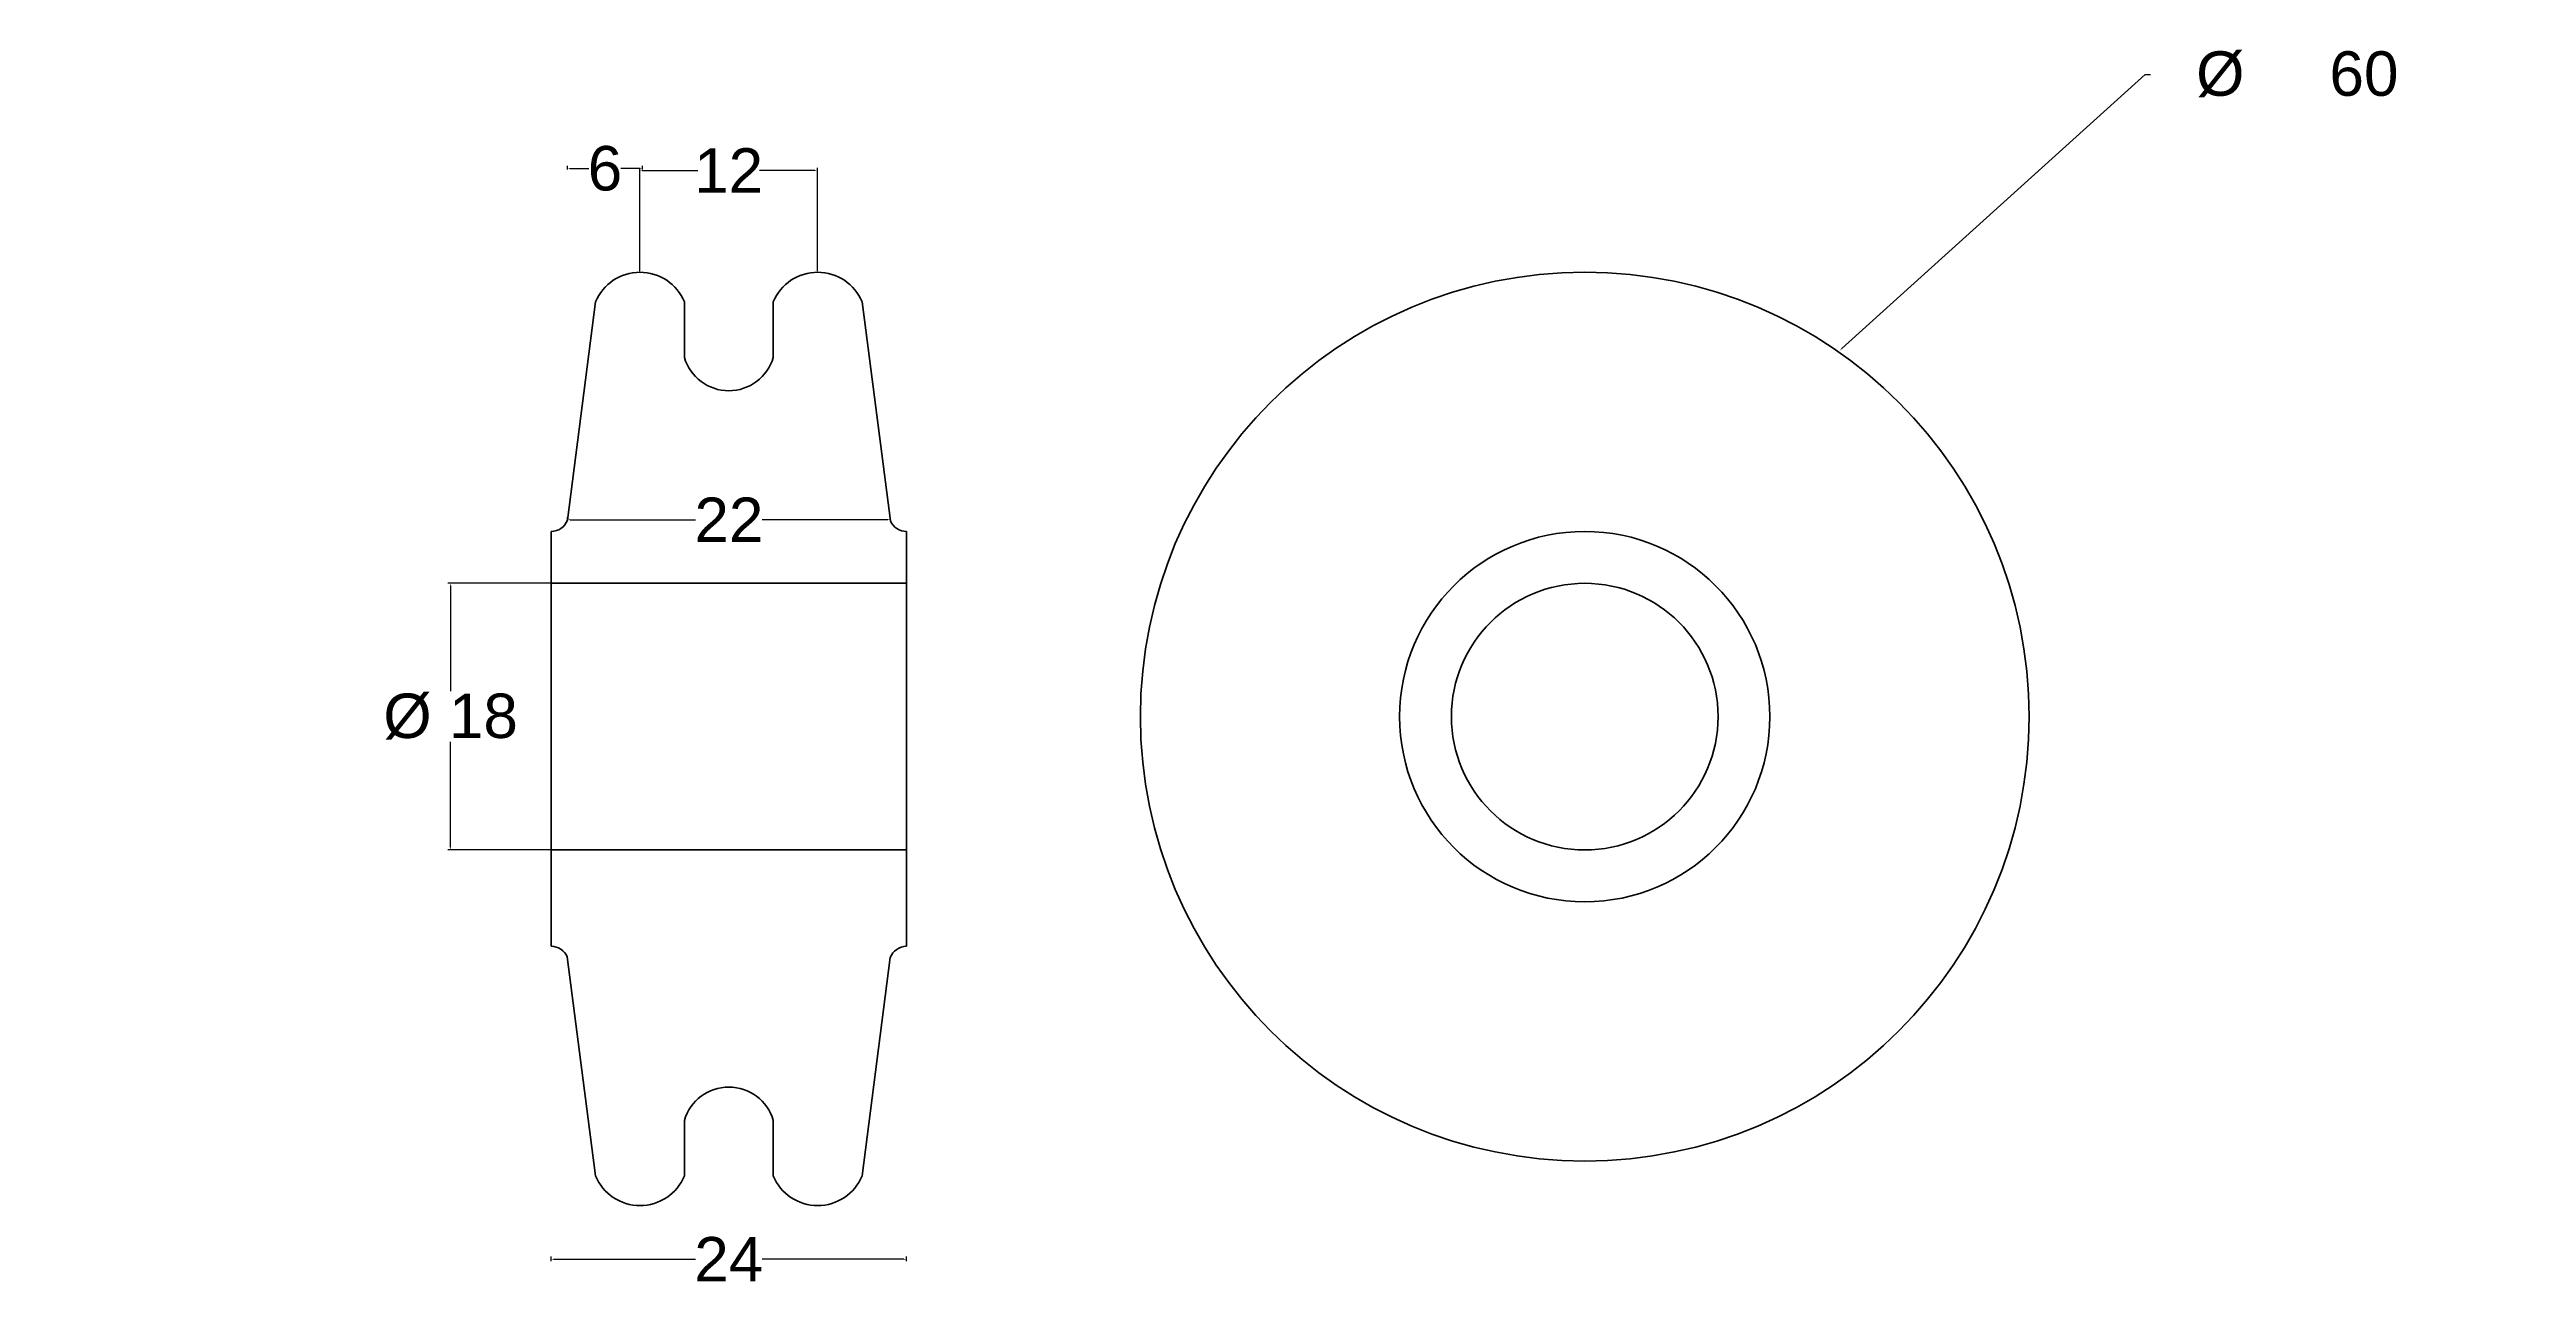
# Model space of a CAD drawing. Header units: inches. Extents: x -4 to 887, y -177 to 224.
# Drawn here: x 719.8 to 887, y 26.3 to 109.5 of the extents above; entities that cross this region are included whole.
import ezdxf
from ezdxf import colors
from ezdxf.entities.mleader import LeaderData, LeaderLine
from ezdxf.math import Vec2, Vec3

# ---------------------------------------------------------------- set-up
doc = ezdxf.new("R2010")
doc.units = ezdxf.units.IN
doc.header["$MEASUREMENT"] = 0
doc.styles.get("Standard").update_dxf_attribs({"font": 'arial.ttf'})
doc.dimstyles.get("Standard").update_dxf_attribs({"dimtxt": 0.18, "dimasz": 0.18, "dimexe": 0.18, "dimexo": 0.0625, "dimgap": 0.09, "dimtad": 0, "dimtih": 1, "dimtoh": 1, "dimdec": 4, "dimzin": 0, "dimdsep": 46, "dimtxsty": 'Standard', "dimcen": 0.09, "dimadec": 0, "dimazin": 0, "dimtfac": 1, "dimtdec": 4, "dimtofl": 0, "dimtmove": 0, "dimatfit": 3, "dimfxl": 1, "dimtolj": 1, "dimtzin": 0, "dimarcsym": 0})

# ---------------------------------------------------------------- blocks, each defined once
blk = doc.blocks.new('*D52')
at = {"color": 0, "lineweight": -2, "ltscale": 0.5, "transparency": 16777216}
for p, q in [((759.62, 94.53), (759.62, 101.5)), ((759.8, 101.32), (763.54, 101.32)), ((771.44, 101.32), (767.7, 101.32)), ((771.62, 94.53), (771.62, 101.5))]:
    blk.add_line(p, q, dxfattribs=at)
at = {"color": 0, "lineweight": 80, "ltscale": 0.5, "transparency": 16777216}
for points in [[(759.8, 101.35), (759.8, 101.29), (759.62, 101.32)], [(771.44, 101.35), (771.44, 101.29), (771.62, 101.32)]]:
    blk.add_solid(points, dxfattribs=at)
at = {"layer": 'Defpoints', "color": 0, "lineweight": 80, "ltscale": 0.5, "transparency": 16777216}
for p in [(759.62, 101.32), (759.62, 94.47), (771.62, 94.47)]:
    blk.add_point(p, dxfattribs=at)
at = {"color": 0, "lineweight": 80, "ltscale": 0.5, "transparency": 16777216, "insert": (765.62, 101.32), "char_height": 0.18, "attachment_point": 5}
blk.add_mtext('\\A1;{\\H16.66667x;12}', dxfattribs=at)
blk = doc.blocks.new('*D53')
at = {"color": 0, "lineweight": -2, "ltscale": 0.5, "transparency": 16777216}
for p, q in [((753.63, 27.69), (753.63, 28)), ((753.81, 27.82), (763.38, 27.82)), ((777.45, 27.82), (767.89, 27.82)), ((777.63, 27.69), (777.63, 28))]:
    blk.add_line(p, q, dxfattribs=at)
at = {"color": 0, "lineweight": 80, "ltscale": 0.5, "transparency": 16777216}
for points in [[(753.81, 27.85), (753.81, 27.79), (753.63, 27.82)], [(777.45, 27.85), (777.45, 27.79), (777.63, 27.82)]]:
    blk.add_solid(points, dxfattribs=at)
at = {"layer": 'Defpoints', "color": 0, "lineweight": 80, "ltscale": 0.5, "transparency": 16777216}
for p in [(753.63, 27.82), (753.63, 27.63), (777.63, 27.63)]:
    blk.add_point(p, dxfattribs=at)
at = {"color": 0, "lineweight": 80, "ltscale": 0.5, "transparency": 16777216, "insert": (765.63, 27.82), "char_height": 0.18, "width": 3.4242, "attachment_point": 5}
blk.add_mtext('\\A1;{\\H16.66667x;24}', dxfattribs=at)
blk = doc.blocks.new('*D54')
at = {"color": 0, "lineweight": -2, "ltscale": 0.5, "transparency": 16777216}
for p, q in [((754.73, 77.77), (754.73, 77.92)), ((754.91, 77.74), (763.39, 77.74)), ((776.36, 77.74), (767.89, 77.74)), ((776.54, 77.72), (776.54, 77.92))]:
    blk.add_line(p, q, dxfattribs=at)
at = {"color": 0, "lineweight": 80, "ltscale": 0.5, "transparency": 16777216}
for points in [[(754.91, 77.77), (754.91, 77.71), (754.73, 77.74)], [(776.36, 77.77), (776.36, 77.71), (776.54, 77.74)]]:
    blk.add_solid(points, dxfattribs=at)
at = {"layer": 'Defpoints', "color": 0, "lineweight": 80, "ltscale": 0.5, "transparency": 16777216}
for p in [(754.73, 77.74), (754.73, 77.71), (776.54, 77.66)]:
    blk.add_point(p, dxfattribs=at)
at = {"color": 0, "lineweight": 80, "ltscale": 0.5, "transparency": 16777216, "insert": (765.64, 77.74), "char_height": 0.18, "attachment_point": 5}
blk.add_mtext('\\A1;{\\H16.66667x;22}', dxfattribs=at)
blk = doc.blocks.new('*D55')
at = {"color": 0, "lineweight": -2, "ltscale": 0.5, "transparency": 16777216}
for p, q in [((753.57, 73.45), (746.67, 73.45)), ((746.85, 73.27), (746.85, 66.16)), ((746.85, 55.63), (746.85, 62.74)), ((753.57, 55.45), (746.67, 55.45))]:
    blk.add_line(p, q, dxfattribs=at)
at = {"color": 0, "lineweight": 80, "ltscale": 0.5, "transparency": 16777216}
for points in [[(746.82, 73.27), (746.88, 73.27), (746.85, 73.45)], [(746.82, 55.63), (746.88, 55.63), (746.85, 55.45)]]:
    blk.add_solid(points, dxfattribs=at)
at = {"layer": 'Defpoints', "color": 0, "lineweight": 80, "ltscale": 0.5, "transparency": 16777216}
for p in [(753.63, 73.45), (746.85, 55.45), (753.63, 55.45)]:
    blk.add_point(p, dxfattribs=at)
at = {"color": 0, "lineweight": 80, "ltscale": 0.5, "transparency": 16777216, "insert": (746.85, 64.45), "char_height": 0.18, "width": 54.1681, "attachment_point": 5}
blk.add_mtext('\\A1;{\\H16.66667x;%%C 18}', dxfattribs=at)
blk = doc.blocks.new('*D56')
at = {"color": 0, "lineweight": -2, "ltscale": 0.5, "transparency": 16777216}
for p, q in [((754.74, 101.38), (754.74, 101.63)), ((754.92, 101.45), (756.19, 101.45)), ((759.62, 101.45), (758.35, 101.45)), ((759.8, 101.38), (759.8, 101.63))]:
    blk.add_line(p, q, dxfattribs=at)
at = {"color": 0, "lineweight": 80, "ltscale": 0.5, "transparency": 16777216}
for points in [[(754.92, 101.48), (754.92, 101.42), (754.74, 101.45)], [(759.62, 101.48), (759.62, 101.42), (759.8, 101.45)]]:
    blk.add_solid(points, dxfattribs=at)
at = {"layer": 'Defpoints', "color": 0, "lineweight": 80, "ltscale": 0.5, "transparency": 16777216}
for p in [(754.74, 101.45), (754.74, 101.32), (759.8, 101.32)]:
    blk.add_point(p, dxfattribs=at)
at = {"color": 0, "lineweight": 80, "ltscale": 0.5, "transparency": 16777216, "insert": (757.27, 101.45), "char_height": 0.18, "width": 1.4631, "attachment_point": 5}
blk.add_mtext('\\A1;{\\H16.66667x;6}', dxfattribs=at)

msp = doc.modelspace()

# ---------------------------------------------------------------- linework, layer by layer
at = {"lineweight": 80, "ltscale": 0.5}
for p, q in [((756.63367, 92.45013), (754.73188, 77.71123)), ((762.63367, 88.70013), (762.63367, 92.45013)), ((768.63367, 88.70013), (768.63367, 92.45013)), ((774.63367, 92.45013), (776.54208, 77.65994)), ((753.63367, 70.45013), (753.63367, 76.95013)), ((777.63367, 76.95013), (777.63367, 70.45013)), ((753.63367, 73.45013), (777.63367, 73.45013)), ((753.63367, 73.45013), (777.63367, 73.45013)), ((753.63367, 70.45013), (753.63367, 58.45013)), ((777.63367, 70.45013), (777.63367, 58.45013)), ((753.63367, 55.45013), (753.63367, 58.45013)), ((777.63367, 58.45013), (777.63367, 55.45013)), ((753.63367, 55.45013), (777.63367, 55.45013)), ((777.63367, 55.45013), (753.63367, 55.45013)), ((753.63367, 48.94352), (753.63367, 55.44352)), ((777.63367, 55.44352), (777.63367, 48.94352)), ((756.63367, 33.44352), (754.72526, 48.2337)), ((774.63367, 33.44352), (776.53546, 48.18242)), ((762.63367, 37.19352), (762.63367, 33.44352)), ((768.63367, 37.19352), (768.63367, 33.44352))]:
    msp.add_line(p, q, dxfattribs=at)
for radius in [30, 12.5]:
    msp.add_circle((823.42175, 64.45013), radius, dxfattribs=at)
at = {"lineweight": 80, "ltscale": 10}
msp.add_circle((823.42175, 64.45013), 9, dxfattribs=at)
at = {"lineweight": 80, "ltscale": 0.5}
for centre, radius, start, end in [((759.63367, 91.20013), 3.25, 22.6198649, 157.3801351), ((771.63367, 91.20013), 3.25, 22.6198649, 157.3801351), ((765.63367, 89.57513), 3.125, 196.2602047, 343.7397953), ((753.63367, 78.12299), 1.17286, 270, 339.4469961), ((777.63367, 78.14438), 1.19426, 203.9312497, 270), ((753.63367, 47.74926), 1.19426, 23.9312497, 90), ((777.63367, 47.77065), 1.17286, 90, 159.4469961), ((765.63367, 36.31852), 3.125, 16.2602047, 163.7397953), ((759.63367, 34.69352), 3.25, 202.6198649, 337.3801351), ((771.63367, 34.69352), 3.25, 202.6198649, 337.3801351)]:
    msp.add_arc(centre, radius, start, end, dxfattribs=at)

# ---------------------------------------------------------------- dimensions: what is measured, and where the dimension line sits
for base, p1, p2, text, picture, middle in [((754.73612, 101.45454), (759.80217, 101.32219), (754.73612, 101.32219), '{\\H16.66667x;6}', '*D56', (757.26915, 101.45454)), ((759.62217, 101.32219), (771.62222, 94.46507), (759.62217, 94.46507), '{\\H16.66667x;12}', '*D52', (765.62219, 101.32219)), ((754.73188, 77.74344), (776.54208, 77.65994), (754.73188, 77.71123), '{\\H16.66667x;22}', '*D54', (765.63698, 77.74344)), ((753.63367, 27.8193), (777.63367, 27.63202), (753.63367, 27.63202), '{\\H16.66667x;24}', '*D53', (765.63367, 27.8193))]:
    dim = msp.add_linear_dim(base=base, p1=p1, p2=p2, text=text, dimstyle='Standard', dxfattribs=at)
    dim.commit()
    dim.dimension.update_dxf_attribs({"geometry": picture, "text_midpoint": middle})
dim = msp.add_linear_dim(base=(746.85402, 55.45013), p1=(753.63367, 73.45013), p2=(753.63367, 55.45013), angle=90, text='{\\H16.66667x;%%C 18}', dimstyle='Standard', dxfattribs=at)
dim.commit()
dim.dimension.update_dxf_attribs({"geometry": '*D55', "text_midpoint": (746.85402, 64.45013)})

# ---------------------------------------------------------------- leaders
ml = msp.add_multileader_mtext('Standard', dxfattribs=at)
ml.set_content('\\pxi-3,l4,t4;%%C^I60', color=256)
ml.set_leader_properties()
ml.build(insert=Vec2(0, 0))
ml.multileader.update_dxf_attribs({"dogleg_length": 0.36, "arrow_head_size": 0.18})
ctx = ml.context
ctx.base_point, ctx.char_height, ctx.arrow_head_size, ctx.landing_gap_size, ctx.plane_origin = Vec3(861.61228, 107.80249), 3, 0.18, 0.09, Vec3(840.64164, 89.17147)
notes = []
notes.append((ctx, [(0, (1, 1, 0), (861.25228, 107.80249), (1, 0), 0.36, [(0, [(840.64164, 89.17147)], 0, [])])]))
ctx.mtext.insert, ctx.mtext.width, ctx.mtext.flow_direction = Vec3(861.70228, 109.36286), 25.3010401, 5
for ctx, leaders in notes:
    for number, flags, end, landing, length, lines in leaders:
        leader = LeaderData()
        leader.index, (leader.has_last_leader_line, leader.has_dogleg_vector, leader.attachment_direction) = number, flags
        leader.last_leader_point, leader.dogleg_vector, leader.dogleg_length = Vec3(end), Vec3(landing), length
        for number, points, colour, breaks in lines:
            line = LeaderLine()
            line.index, line.vertices, line.color, line.breaks = number, Vec3.list(points), colors.encode_raw_color(colour), breaks
            leader.lines.append(line)
        ctx.leaders.append(leader)

doc.saveas('drawing.dxf')
